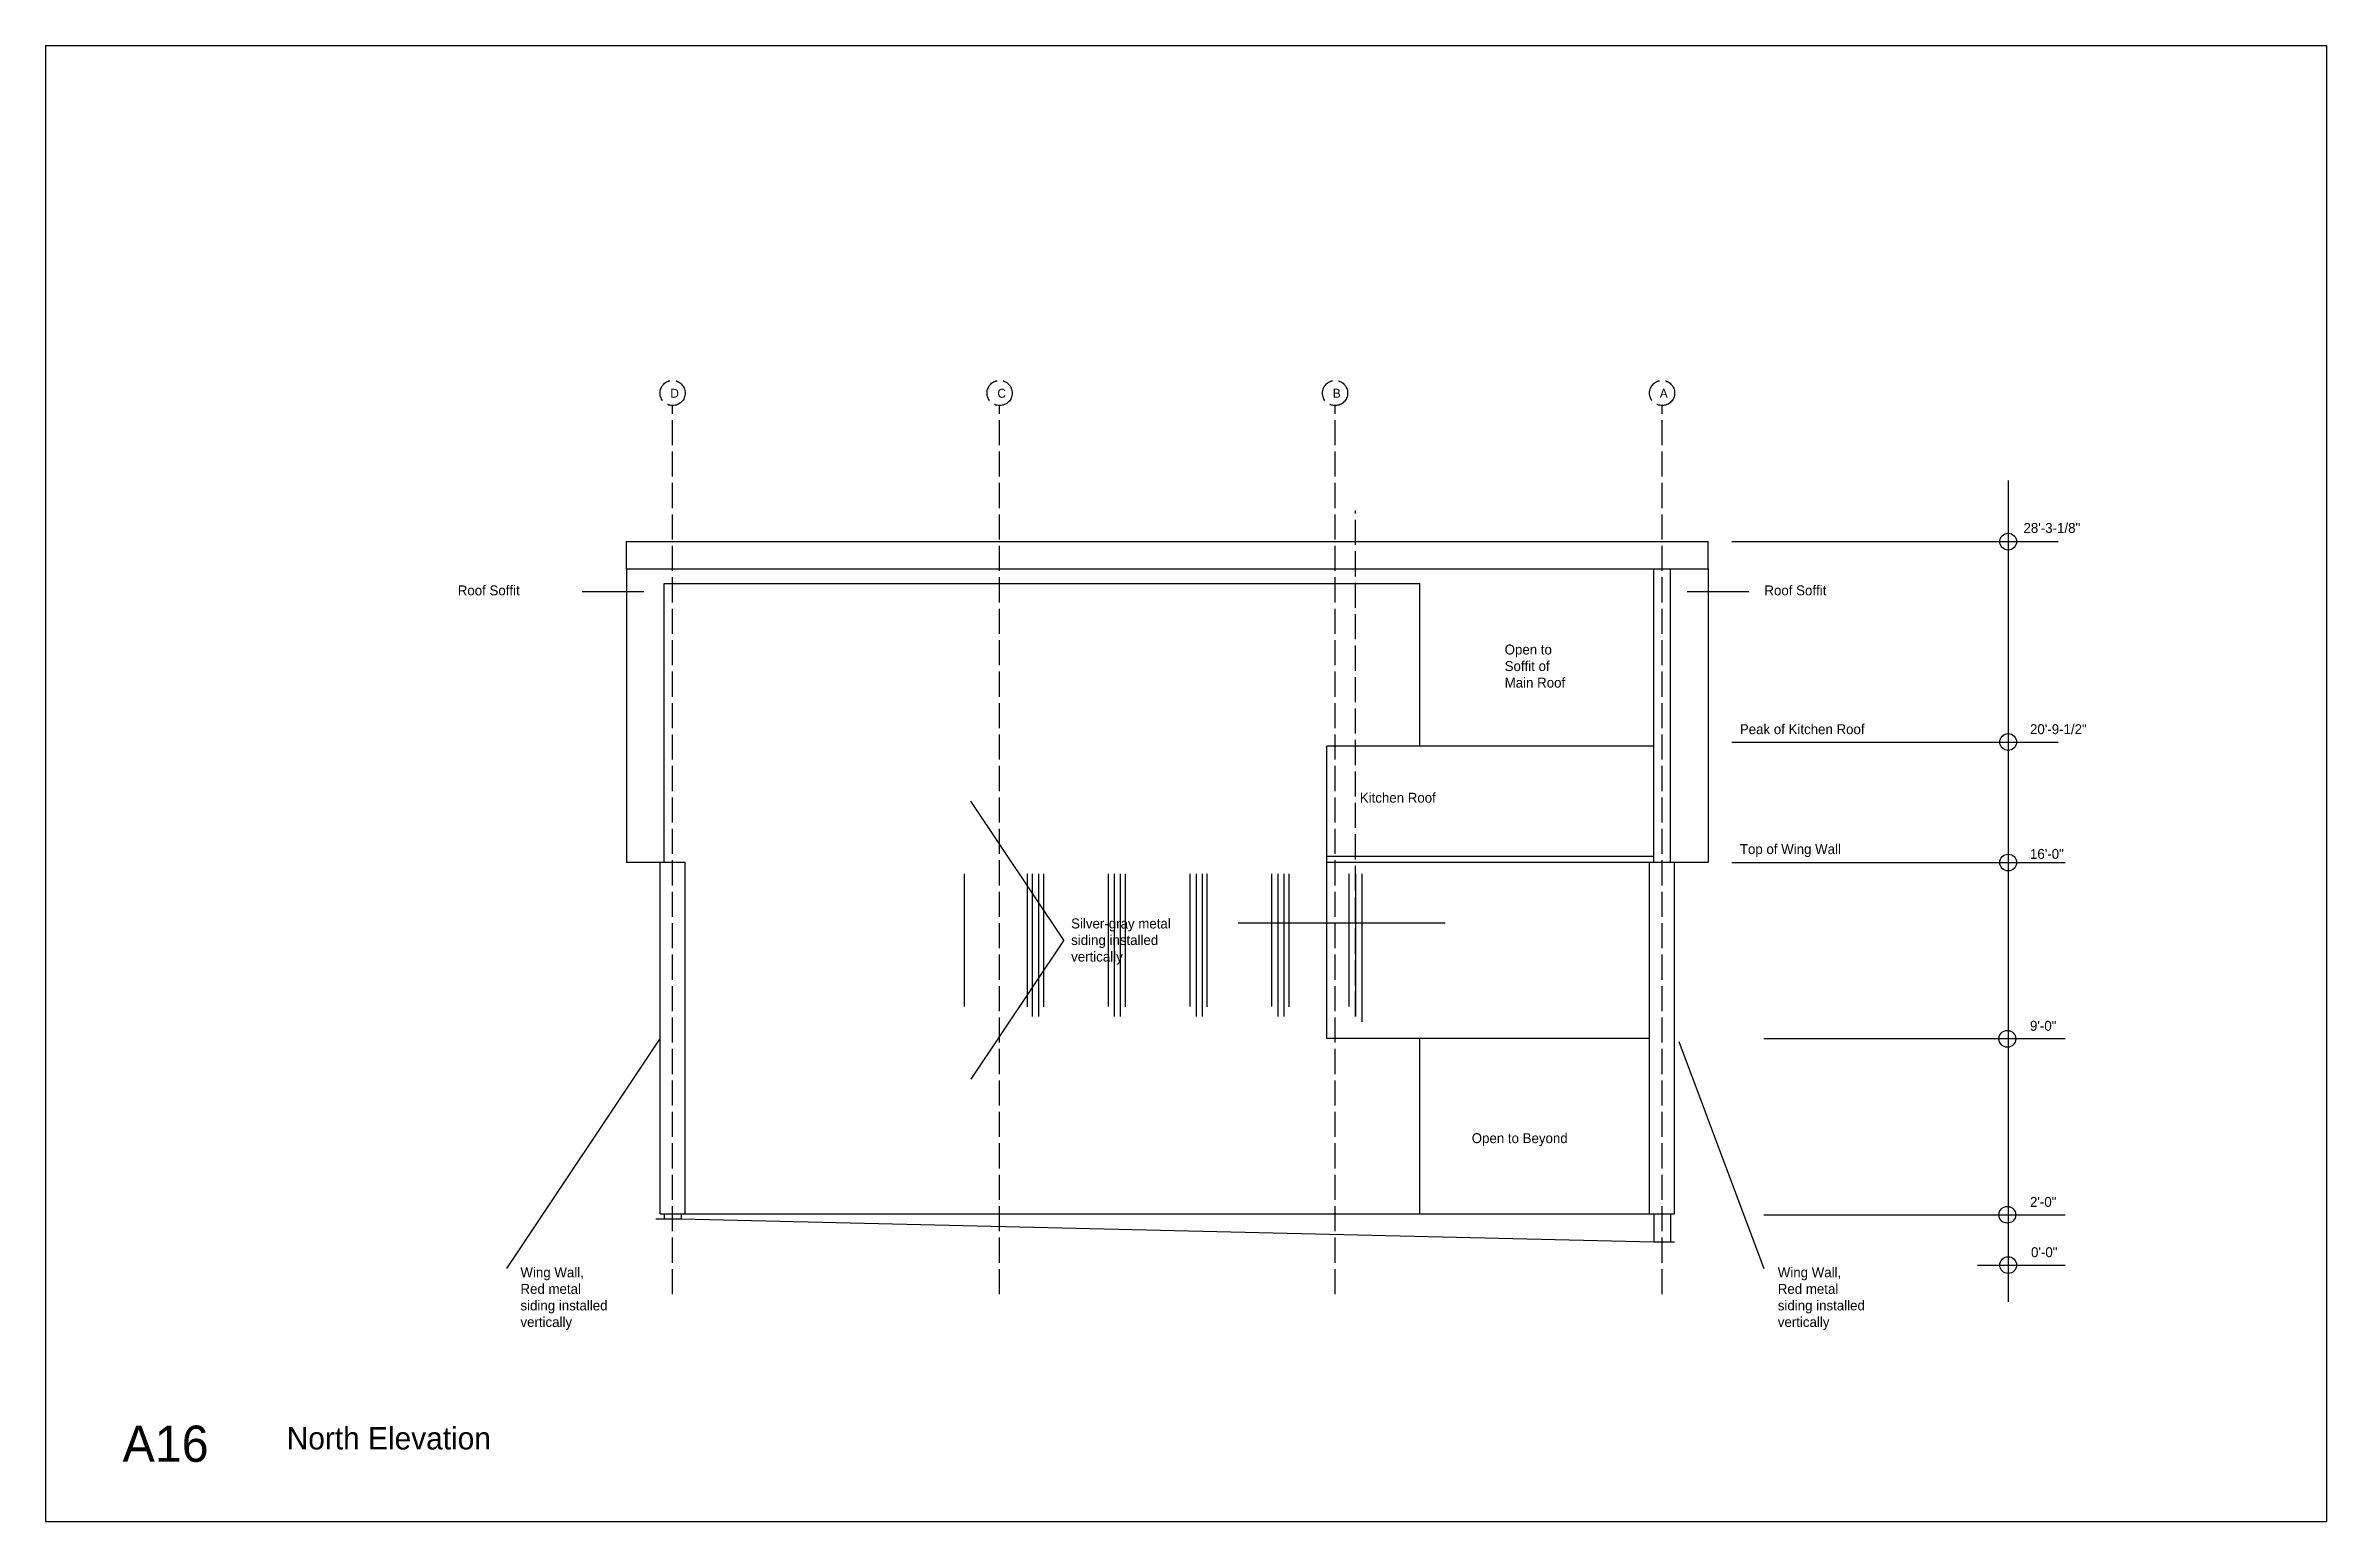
# Model space of a CAD drawing. Header units: inches. Extents: x -173 to 7884, y -3191 to 6135.
# Drawn here: x 5763 to 6851, y -1067 to -363 of the extents above; entities that cross this region are included whole.
import ezdxf

# ---------------------------------------------------------------- set-up
doc = ezdxf.new("R2010")
doc.units = ezdxf.units.IN
doc.header["$MEASUREMENT"] = 0
doc.linetypes.add('ACAD_ISO02W100', pattern=[15, 12, -3])
for name, color, linetype in [('const', 7, 'Continuous'), ('e1', 7, 'Continuous'), ('e2', 251, 'Continuous'), ('grid', 252, 'ACAD_ISO02W100'), ('walls', 7, 'Continuous')]:
    doc.layers.add(name, color=color, linetype=linetype)

msp = doc.modelspace()

# ---------------------------------------------------------------- texts
at = {"layer": 'const', "attachment_point": 1}
for s, insert, char_height, width in [('D', (6061.3, -527.1), 4.26, 1625.197), ('C', (6217.3, -527.1), 4.26, 1625.197), ('B', (6377.3, -527.1), 4.26, 1625.197), ('A', (6533.3, -527.1), 4.26, 1625.197), ('28\'-3-1/8"', (6706.8, -591.1), 4.74, 1805.775), ('\\PRoof Soffit', (5959.9, -613), 4.736, 1805.775), ('\\PRoof Soffit', (6583.2, -613), 4.736, 1805.775), ('Open to^JSoffit of\\PMain Roof', (6459.3, -649.1), 4.736, 1805.775), ('Peak of Kitchen Roof', (6571.5, -687.1), 4.736, 1805.775), ('20\'-9-1/2"', (6709.9, -687.1), 4.74, 1805.775), ('Kitchen Roof', (6390.2, -719.8), 4.736, 1805.775), ('Top of Wing Wall', (6571.5, -744.3), 4.736, 1805.775), ('16\'-0"', (6709.9, -746.6), 4.74, 1805.775), ('\\PSilver-gray metal^Jsiding installed^Jvertically', (6252.5, -771.9), 4.736, 1805.775), ('9\'-0"', (6709.9, -828.6), 4.74, 1805.775), ('Open to Beyond', (6443.6, -882.2), 4.736, 1805.775), ('2\'-0"', (6709.9, -912.6), 4.74, 1805.775), ('Wing Wall,\\PRed metal^Jsiding installed^Jvertically', (5989.8, -946.2), 4.736, 1805.775), ('Wing Wall,\\PRed metal^Jsiding installed^Jvertically', (6589.6, -946.2), 4.736, 1805.775), ('0\'-0"', (6710.4, -936.6), 4.74, 1805.775), ('A16', (5800, -1021.7), 17.26, 6582.049), ('North Elevation', (5878.3, -1022.4), 10.656, 4062.993)]:
    msp.add_mtext(s, dxfattribs=dict(at, insert=insert, char_height=char_height, width=width))

# ---------------------------------------------------------------- linework, layer by layer
for p, q in [((5763.3, -363.4), (5763.3, -1067.4)), ((5763.3, -363.4), (6851.3, -363.4)), ((6851.3, -363.4), (6851.3, -1067.4)), ((5763.3, -1067.4), (6851.3, -1067.4))]:
    msp.add_line(p, q)
at = {"layer": 'e1'}
for p, q in [((6040.4, -612.9), (6556.4, -612.9)), ((6418.9, -697.6), (6418.9, -619.9)), ((6048.7, -624), (6019.2, -624)), ((6575.8, -624), (6546.3, -624)), ((6374.4, -837.1), (6374.4, -697.6)), ((6530.4, -697.6), (6374.4, -697.6)), ((6374.4, -750.1), (6530.4, -750.1)), ((6528.4, -837.1), (6374.4, -837.1)), ((6418.9, -920.6), (6418.9, -837.1)), ((6066.4, -920.6), (6540.4, -920.6))]:
    msp.add_line(p, q, dxfattribs=at)
at = {"layer": 'e2'}
for p, q in [((6699.5, -570.8), (6699.5, -962.6)), ((6567.7, -600), (6723.4, -600)), ((6040.4, -612.9), (6040.4, -753.1)), ((6058.4, -619.9), (6418.9, -619.9)), ((6556.4, -612.9), (6556.4, -752.9)), ((6567.7, -695.6), (6723.4, -695.6)), ((6249, -790.1), (6204.7, -723.8)), ((6056.4, -753.1), (6040.4, -753.1)), ((6201.4, -758.5), (6201.4, -821.7)), ((6231.6, -758.5), (6231.6, -821.9)), ((6234.1, -826.6), (6234.1, -758.5)), ((6237.1, -826.6), (6237.1, -758.5)), ((6239.3, -758.5), (6239.3, -821.9)), ((6270.1, -758.5), (6270.1, -821.7)), ((6273.1, -758.5), (6273.1, -826.6)), ((6276.1, -826.6), (6276.1, -758.5)), ((6278.3, -758.5), (6278.3, -821.9)), ((6309.1, -758.5), (6309.1, -821.7)), ((6312.1, -758.5), (6312.1, -826.6)), ((6315.1, -826.6), (6315.1, -758.5)), ((6317.3, -758.5), (6317.3, -821.9)), ((6348.1, -758.5), (6348.1, -821.7)), ((6351.1, -758.5), (6351.1, -826.6)), ((6354.1, -826.6), (6354.1, -758.5)), ((6356.3, -758.5), (6356.3, -821.9)), ((6528.4, -753.1), (6374.4, -753.1)), ((6385, -758.5), (6385, -821.7)), ((6388.1, -758.5), (6388.1, -826.6)), ((6391.1, -758.5), (6391.1, -829.1)), ((6540.4, -752.9), (6556.4, -752.9)), ((6567.7, -753.1), (6726.7, -753.1)), ((6332.2, -781.8), (6431, -781.8)), ((6249, -790.1), (6204.7, -856.4)), ((6056.4, -836.9), (5983.1, -946.8)), ((6582.9, -837.1), (6726.7, -837.1)), ((6542.4, -838.5), (6582.9, -946.8)), ((6582.9, -921.1), (6726.7, -921.1)), ((6684.8, -945.1), (6726.7, -945.1))]:
    msp.add_line(p, q, dxfattribs=at)
for centre in [(6699.5, -600), (6699.5, -695.6), (6699.5, -753.1), (6699.1, -837.2), (6699.1, -921.1), (6699.5, -945.1)]:
    msp.add_circle(centre, 4, dxfattribs=at)
at = {"layer": 'grid'}
for p, q in [((6062.4, -959), (6062.4, -535.1)), ((6218.4, -959), (6218.4, -535.1)), ((6378.4, -959), (6378.4, -535.1)), ((6534.4, -959), (6534.4, -535.1)), ((6388.1, -826.6), (6388.1, -585.1))]:
    msp.add_line(p, q, dxfattribs=at)
for centre in [(6062.4, -529.1), (6218.4, -529.1), (6378.4, -529.1), (6534.4, -529.1)]:
    msp.add_circle(centre, 6, dxfattribs=at)
at = {"layer": 'walls'}
for p, q in [((6040.4, -600), (6556.4, -600)), ((6040.4, -612.9), (6040.4, -600)), ((6556.4, -612.9), (6556.4, -600)), ((6058.4, -753.1), (6058.4, -619.9)), ((6530.4, -753.1), (6530.4, -612.9)), ((6538.4, -753.1), (6538.4, -612.9)), ((6056.4, -920.6), (6056.4, -753.1)), ((6068.4, -753.1), (6056.4, -753.1)), ((6068.4, -920.6), (6068.4, -753.1)), ((6528.4, -920.6), (6528.4, -753.1)), ((6540.4, -753.1), (6528.4, -753.1)), ((6540.4, -920.6), (6540.4, -753.1)), ((6054.4, -923.1), (6066.4, -923.1)), ((6056.4, -920.6), (6066.4, -920.6)), ((6058.4, -920.6), (6058.4, -923.1)), ((6066.4, -920.6), (6066.4, -923.1)), ((6066.4, -923.1), (6530.4, -934.1)), ((6530.4, -920.6), (6530.4, -934.1)), ((6530.4, -920.6), (6538.4, -920.6)), ((6538.4, -920.6), (6538.4, -934.1)), ((6530.4, -934.1), (6540.4, -934.1))]:
    msp.add_line(p, q, dxfattribs=at)

msp.set_redraw_order([(e.dxf.handle, doc.entitydb.next_handle()) for e in msp.query("TEXT MTEXT ATTDEF DIMENSION ARC_DIMENSION")])  # texts and dimensions are drawn at this point

doc.saveas('drawing.dxf')
